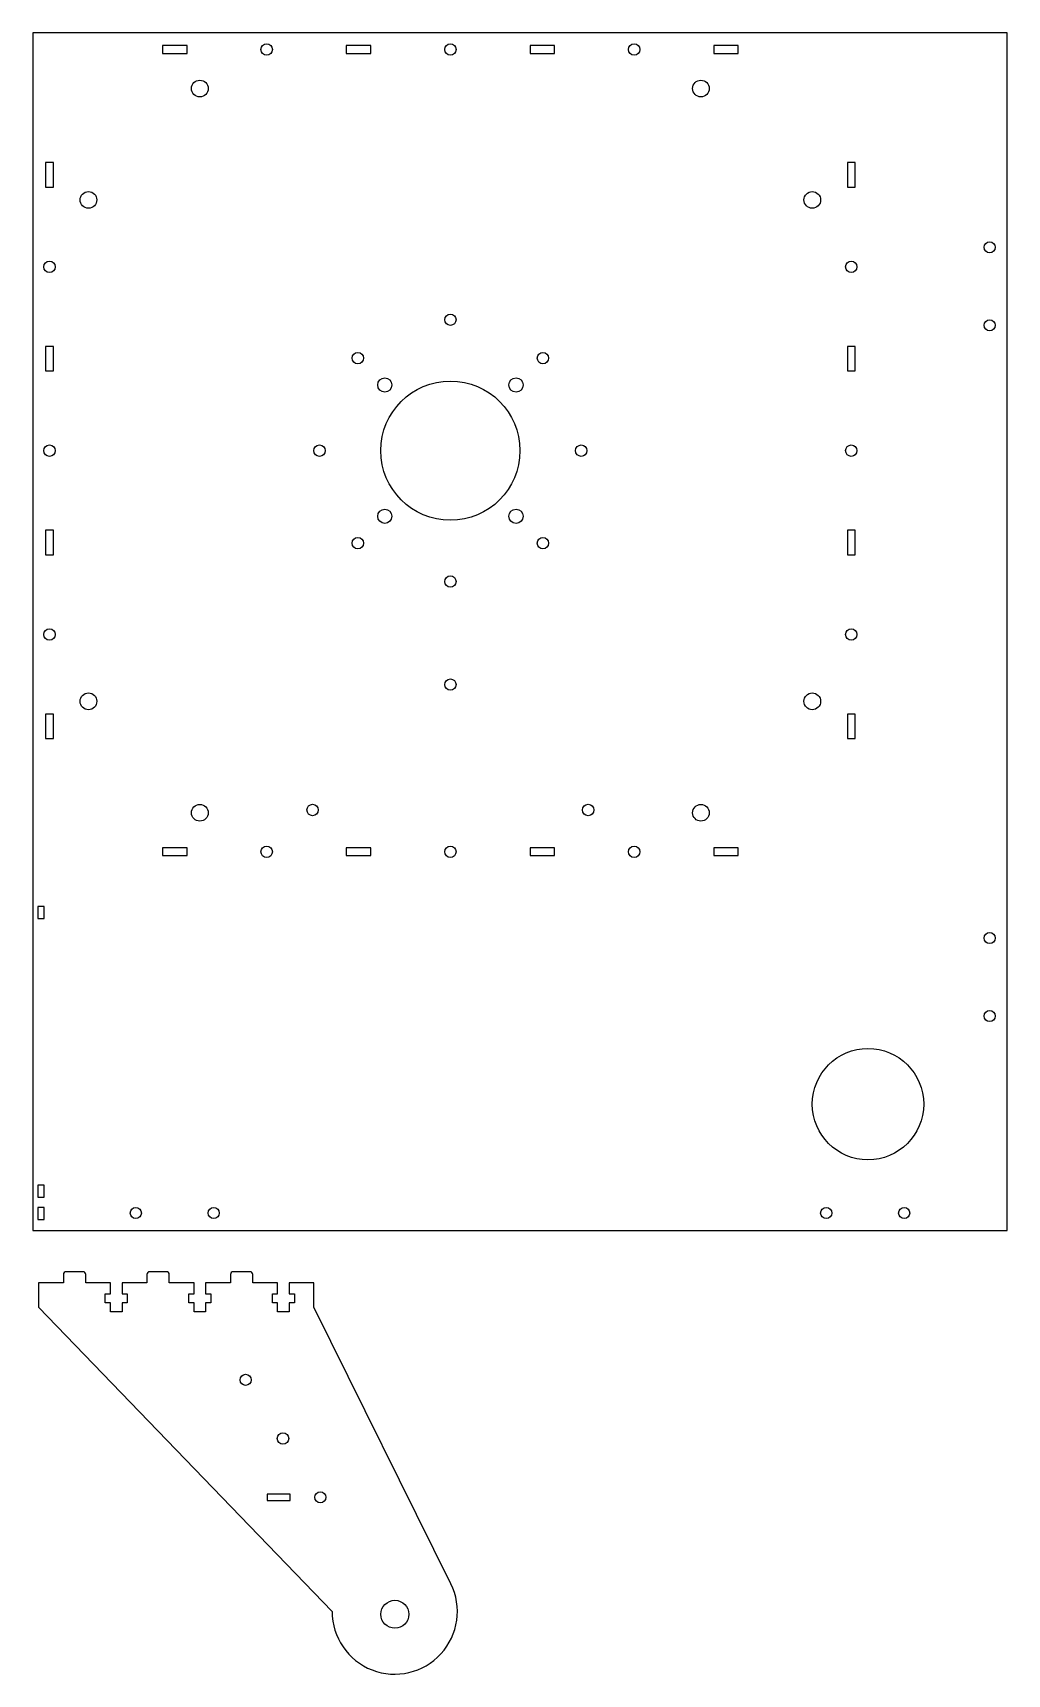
# Model space of a CAD drawing. Header units: millimetres. Extents: x -180 to 298, y -1119 to 515.
# Drawn here: x -96 to 254, y -74 to 515 of the extents above; entities that cross this region are included whole.
import ezdxf

# ---------------------------------------------------------------- set-up
doc = ezdxf.new("R2010")
doc.units = ezdxf.units.MM

msp = doc.modelspace()

# ---------------------------------------------------------------- linework, layer by layer
at = {"color": 7, "linetype": 'Continuous', "lineweight": 25}
for p, q in [((253.8, 515.01), (-96.2, 515.01)), ((-96.2, 515.01), (-96.2, 85.01)), ((253.8, 85.01), (253.8, 515.01)), ((-40.8, 510.41), (-49.6, 510.41)), ((-49.6, 510.41), (-49.6, 507.61)), ((-49.6, 507.61), (-40.8, 507.61)), ((-40.8, 507.61), (-40.8, 510.41)), ((25.2, 510.41), (16.4, 510.41)), ((16.4, 510.41), (16.4, 507.61)), ((16.4, 507.61), (25.2, 507.61)), ((25.2, 507.61), (25.2, 510.41)), ((91.2, 510.41), (82.4, 510.41)), ((82.4, 510.41), (82.4, 507.61)), ((82.4, 507.61), (91.2, 507.61)), ((91.2, 507.61), (91.2, 510.41)), ((157.2, 510.41), (148.4, 510.41)), ((148.4, 510.41), (148.4, 507.61)), ((148.4, 507.61), (157.2, 507.61)), ((157.2, 507.61), (157.2, 510.41)), ((-88.8, 468.41), (-91.6, 468.41)), ((-91.6, 468.41), (-91.6, 459.61)), ((-88.8, 459.61), (-88.8, 468.41)), ((196.4, 468.41), (196.4, 459.61)), ((199.2, 468.41), (196.4, 468.41)), ((199.2, 459.61), (199.2, 468.41)), ((-91.6, 459.61), (-88.8, 459.61)), ((196.4, 459.61), (199.2, 459.61)), ((-91.6, 402.41), (-91.6, 393.61)), ((-88.8, 402.41), (-91.6, 402.41)), ((-88.8, 393.61), (-88.8, 402.41)), ((196.4, 402.41), (196.4, 393.61)), ((199.2, 402.41), (196.4, 402.41)), ((199.2, 393.61), (199.2, 402.41)), ((-91.6, 393.61), (-88.8, 393.61)), ((196.4, 393.61), (199.2, 393.61)), ((-88.8, 336.41), (-91.6, 336.41)), ((-91.6, 336.41), (-91.6, 327.61)), ((-88.8, 327.61), (-88.8, 336.41)), ((199.2, 336.41), (196.4, 336.41)), ((196.4, 336.41), (196.4, 327.61)), ((199.2, 327.61), (199.2, 336.41)), ((-91.6, 327.61), (-88.8, 327.61)), ((196.4, 327.61), (199.2, 327.61)), ((-88.8, 270.41), (-91.6, 270.41)), ((-91.6, 270.41), (-91.6, 261.61)), ((-88.8, 261.61), (-88.8, 270.41)), ((196.4, 270.41), (196.4, 261.61)), ((199.2, 270.41), (196.4, 270.41)), ((199.2, 261.61), (199.2, 270.41)), ((-91.6, 261.61), (-88.8, 261.61)), ((196.4, 261.61), (199.2, 261.61)), ((-49.6, 222.41), (-49.6, 219.61)), ((-40.8, 222.41), (-49.6, 222.41)), ((-49.6, 219.61), (-40.8, 219.61)), ((-40.8, 219.61), (-40.8, 222.41)), ((16.4, 222.41), (16.4, 219.61)), ((25.2, 222.41), (16.4, 222.41)), ((16.4, 219.61), (25.2, 219.61)), ((25.2, 219.61), (25.2, 222.41)), ((91.2, 222.41), (82.4, 222.41)), ((82.4, 222.41), (82.4, 219.61)), ((82.4, 219.61), (91.2, 219.61)), ((91.2, 219.61), (91.2, 222.41)), ((157.2, 222.41), (148.4, 222.41)), ((148.4, 222.41), (148.4, 219.61)), ((148.4, 219.61), (157.2, 219.61)), ((157.2, 219.61), (157.2, 222.41)), ((-92.1, 201.31), (-94.4, 201.31)), ((-94.4, 201.31), (-94.4, 197.01)), ((-92.1, 197.01), (-92.1, 201.31)), ((-94.4, 197.01), (-92.1, 197.01)), ((-92.1, 101.31), (-94.4, 101.31)), ((-94.4, 101.31), (-94.4, 97.01)), ((-92.1, 97.01), (-92.1, 101.31)), ((-94.4, 97.01), (-92.1, 97.01)), ((-92.1, 93.31), (-94.4, 93.31)), ((-94.4, 93.31), (-94.4, 89.01)), ((-94.4, 89.01), (-92.1, 89.01)), ((-92.1, 89.01), (-92.1, 93.31)), ((-96.2, 85.01), (253.8, 85.01)), ((-94.15, 66.25), (-94.15, 57.55)), ((-85.2, 66.25), (-94.15, 66.25)), ((-85.2, 69.25), (-85.2, 66.25)), ((-78.2, 70.25), (-84.2, 70.25)), ((-77.2, 66.25), (-77.2, 69.25)), ((-68.25, 66.25), (-77.2, 66.25)), ((-68.25, 62.25), (-68.25, 66.25)), ((-64.15, 66.25), (-64.15, 62.25)), ((-55.2, 66.25), (-64.15, 66.25)), ((-55.2, 69.25), (-55.2, 66.25)), ((-48.2, 70.25), (-54.2, 70.25)), ((-47.2, 66.25), (-47.2, 69.25)), ((-38.25, 66.25), (-47.2, 66.25)), ((-38.25, 62.25), (-38.25, 66.25)), ((-34.15, 66.25), (-34.15, 62.25)), ((-25.2, 66.25), (-34.15, 66.25)), ((-25.2, 69.25), (-25.2, 66.25)), ((-18.2, 70.25), (-24.2, 70.25)), ((-17.2, 66.25), (-17.2, 69.25)), ((-8.25, 66.25), (-17.2, 66.25)), ((-8.25, 62.25), (-8.25, 66.25)), ((-4.15, 66.25), (-4.15, 62.25)), ((4.8, 66.25), (-4.15, 66.25)), ((4.8, 57.55), (4.8, 66.25)), ((-70.15, 62.25), (-68.25, 62.25)), ((-70.15, 59.05), (-70.15, 62.25)), ((-68.25, 59.05), (-70.15, 59.05)), ((-68.25, 55.85), (-68.25, 59.05)), ((-64.15, 62.25), (-62.25, 62.25)), ((-64.15, 59.05), (-64.15, 55.85)), ((-62.25, 59.05), (-64.15, 59.05)), ((-62.25, 62.25), (-62.25, 59.05)), ((-40.15, 62.25), (-38.25, 62.25)), ((-40.15, 59.05), (-40.15, 62.25)), ((-38.25, 59.05), (-40.15, 59.05)), ((-38.25, 55.85), (-38.25, 59.05)), ((-34.15, 62.25), (-32.25, 62.25)), ((-34.15, 59.05), (-34.15, 55.85)), ((-32.25, 59.05), (-34.15, 59.05)), ((-32.25, 62.25), (-32.25, 59.05)), ((-10.15, 62.25), (-8.25, 62.25)), ((-10.15, 59.05), (-10.15, 62.25)), ((-8.25, 59.05), (-10.15, 59.05)), ((-8.25, 55.85), (-8.25, 59.05)), ((-4.15, 62.25), (-2.25, 62.25)), ((-4.15, 59.05), (-4.15, 55.85)), ((-2.25, 59.05), (-4.15, 59.05)), ((-2.25, 62.25), (-2.25, 59.05)), ((-94.15, 57.55), (11.3, -51.75)), ((-64.15, 55.85), (-68.25, 55.85)), ((-34.15, 55.85), (-38.25, 55.85)), ((-4.15, 55.85), (-8.25, 55.85)), ((53.96, -41.77), (4.8, 57.55)), ((-12, -9.65), (-12, -11.85)), ((-3.8, -9.65), (-12, -9.65)), ((-3.8, -11.85), (-3.8, -9.65)), ((-12, -11.85), (-3.8, -11.85))]:
    msp.add_line(p, q, dxfattribs=at)
for centre, radius in [((-12.2, 509.01), 2.05), ((53.8, 509.01), 2.05), ((119.8, 509.01), 2.05), ((-36.2, 495.01), 3), ((143.8, 495.01), 3), ((-76.2, 455.01), 3), ((183.8, 455.01), 3), ((247.5, 438.01), 2), ((-90.2, 431.01), 2.05), ((197.8, 431.01), 2.05), ((53.8, 412.01), 2.05), ((247.5, 410.01), 2), ((20.57, 398.24), 2.05), ((87.04, 398.24), 2.05), ((30.23, 388.58), 2.55), ((53.8, 365.01), 25), ((77.37, 388.58), 2.55), ((-90.2, 365.01), 2.05), ((6.8, 365.01), 2.05), ((100.8, 365.01), 2.05), ((197.8, 365.01), 2.05), ((30.23, 341.44), 2.55), ((77.37, 341.44), 2.55), ((20.57, 331.78), 2.05), ((87.04, 331.78), 2.05), ((53.8, 318.01), 2.05), ((-90.2, 299.01), 2.05), ((197.8, 299.01), 2.05), ((53.8, 281.01), 2.05), ((-76.2, 275.01), 3), ((183.8, 275.01), 3), ((-36.2, 235.01), 3), ((4.3, 236.01), 2.05), ((103.3, 236.01), 2.05), ((143.8, 235.01), 3), ((-12.2, 221.01), 2.05), ((53.8, 221.01), 2.05), ((119.8, 221.01), 2.05), ((247.5, 190.01), 2), ((247.5, 162.01), 2), ((203.8, 130.4), 20), ((-59.2, 91.31), 2), ((-31.2, 91.31), 2), ((188.8, 91.31), 2), ((216.8, 91.31), 2), ((-19.76, 31.42), 2), ((-6.33, 10.34), 2.05), ((7.1, -10.75), 2), ((33.85, -52.75), 5.02)]:
    msp.add_circle(centre, radius, dxfattribs=at)
for centre, radius, start, end in [((-84.2, 69.25), 1, 90, 180), ((-78.2, 69.25), 1, 0, 90), ((-54.2, 69.25), 1, 90, 180), ((-48.2, 69.25), 1, 0, 90), ((-24.2, 69.25), 1, 90, 180), ((-18.2, 69.25), 1, 0, 90), ((33.8, -51.75), 22.5, 180, 26.33641)]:
    msp.add_arc(centre, radius, start, end, dxfattribs=at)

doc.saveas('drawing.dxf')
